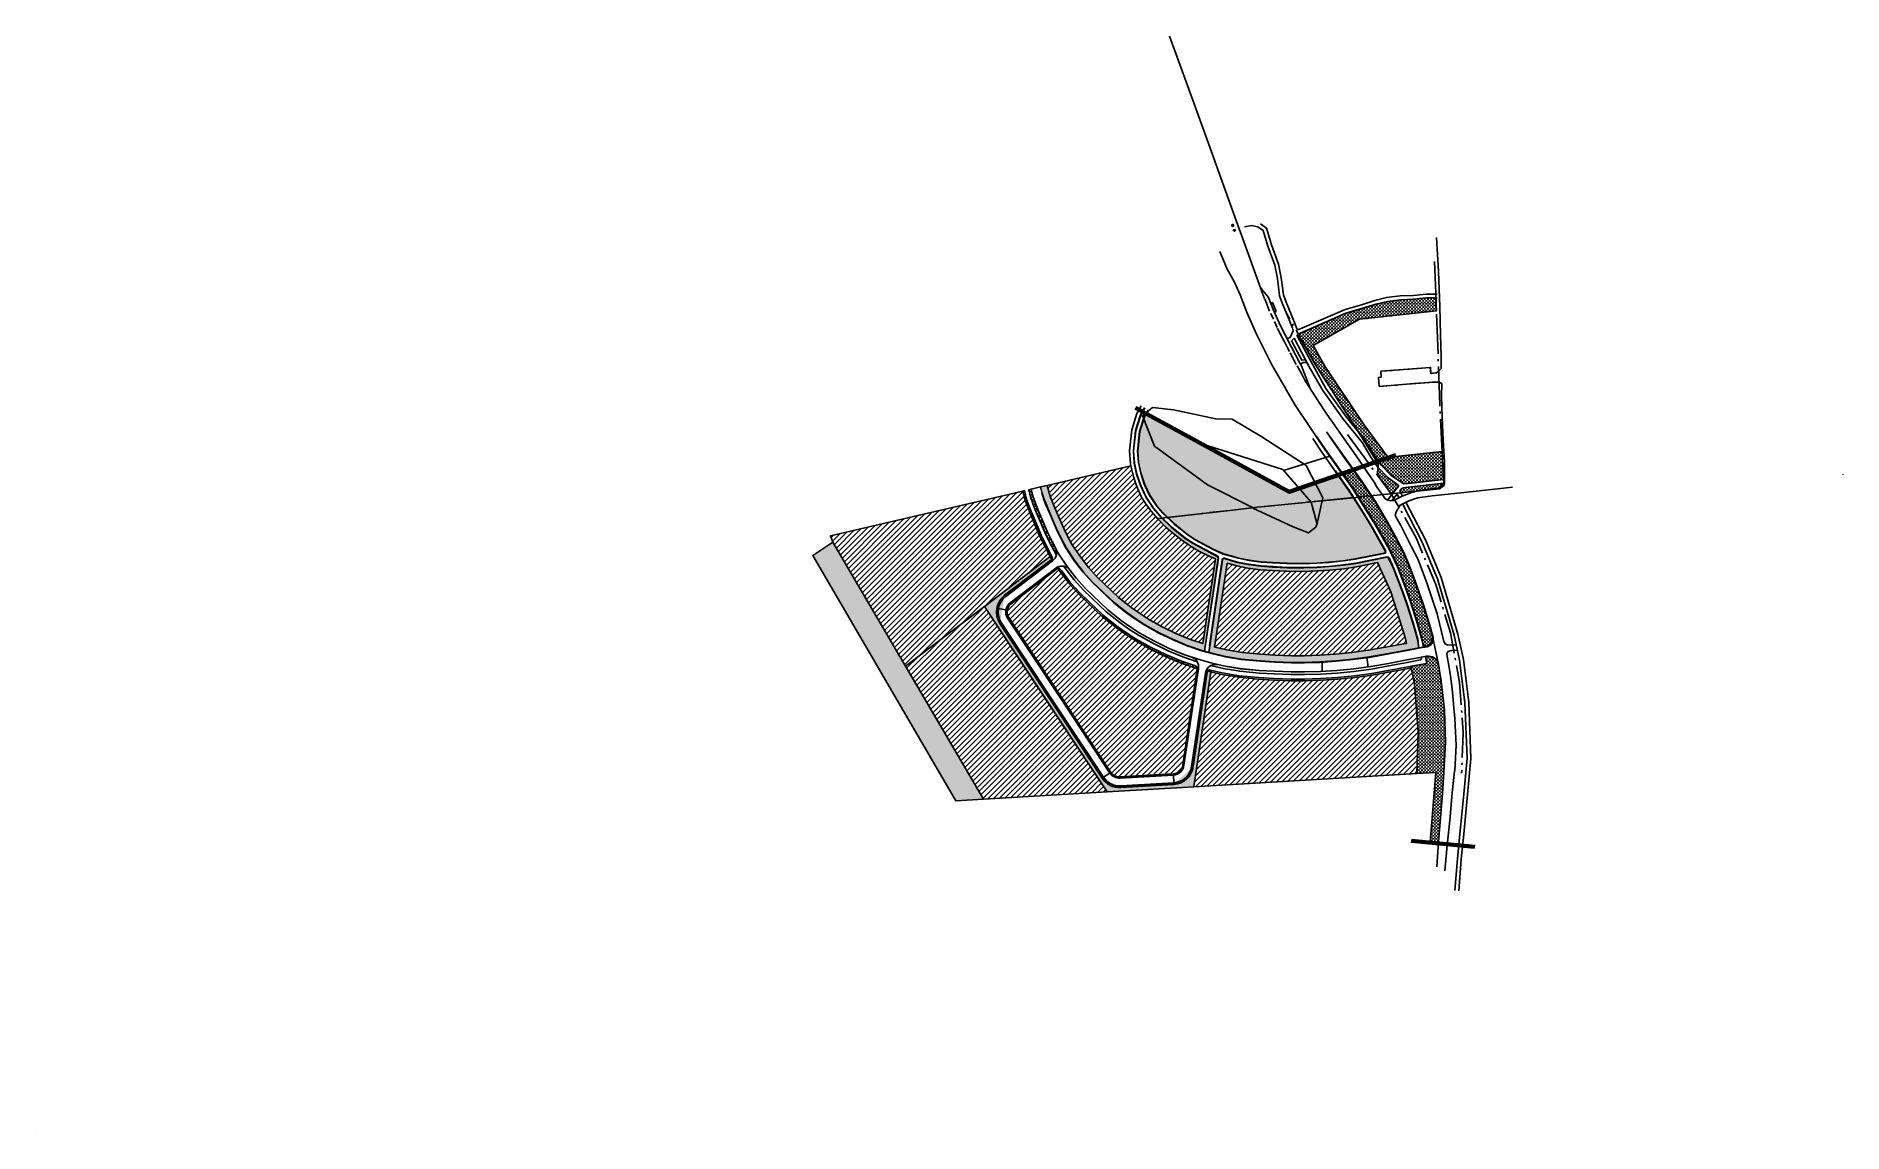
# Model space of a CAD drawing. Header units: metres. Extents: x 19262 to 120140, y 104295 to 6148811.
# Drawn here: x 118730 to 120140, y 6147955 to 6148811 of the extents above; entities outside this region: 1.
import ezdxf

# ---------------------------------------------------------------- set-up
doc = ezdxf.new("R2010")
doc.units = ezdxf.units.M
doc.header["$MEASUREMENT"] = 0
doc.linetypes.add('Illustrationslinje', pattern=[7, 5, -2])
doc.linetypes.add('Plangrans2000', pattern=[41, 31, -4.2, 1.6, -4.2])
for name, color, linetype in [('Höjd', 1, 'Continuous'), ('M-gata', 3, 'Continuous'), ('M-gcvag-yta', 1, 'Continuous'), ('M-help', 83, 'Continuous'), ('M-kvmark-hatch', 4, 'Continuous'), ('M-kvmark-yta', 4, 'Continuous'), ('M-park-hatch', 4, 'Continuous'), ('M-park-yta', 4, 'Continuous'), ('S 052 Vägar', 4, 'Continuous'), ('S062användningsgräns', 6, 'Plangrans2000'), ('Z_ny', 1, 'Continuous')]:
    doc.layers.add(name, color=color, linetype=linetype)
doc.styles.add('ISO', font='iso.shx')
pattern_1 = [(45.0449887, (100351.8847, 6043869.415), (-2.12297421, 2.1196429), [])]
pattern_2 = [(0.0449887, (100351.8847, 6043869.415), (1.249011557, 1.25097455), [1.24999344, -1.24999344])]

# ---------------------------------------------------------------- blocks, each defined once
blk = doc.blocks.new('Z_Ny')
at = {"layer": 'Z_ny'}
for p, q in [((-0.3, 0), (0.3, 0)), ((0, 0.3), (0, -0.3))]:
    blk.add_line(p, q, dxfattribs=at)
at = {"layer": 'Höjd', "style": 'ISO'}
blk.add_attdef('Z_NY', (0.7, 0.4), '', height=1, dxfattribs=at)

msp = doc.modelspace()

# ---------------------------------------------------------------- hatches: boundary and pattern name
at = {"layer": 'M-kvmark-hatch', "extrusion": (1.41091e-08, -2.66725e-08, 1)}
h = msp.add_hatch(dxfattribs=at)
h.set_pattern_fill('NT240', color=256, scale=1.99999, angle=45.045, style=0)
h.set_pattern_definition(pattern_1)
h.paths.add_polyline_path([(119650.4, 6148402.8), (119640.6, 6148336.6), (119630.3, 6148340.1), (119619.6, 6148344.5), (119608.9, 6148349.7), (119598.1, 6148355.8), (119591.1, 6148360.3), (119584.5, 6148365), (119574.8, 6148372.6), (119558.2, 6148388.4), (119551.5, 6148395.8), (119545, 6148404.3), (119538.7, 6148413.8), (119534.3, 6148421.9), (119531, 6148428.8), (119526.7, 6148439), (119523.6, 6148446.2), (119521.8, 6148451), (119520.3, 6148455.2), (119519.2, 6148460.1), (119584.3, 6148475.3), (119586.5, 6148467.1), (119588.2, 6148461.3), (119589.5, 6148458), (119592.6, 6148451.5), (119596.3, 6148445.3), (119600.5, 6148439.6), (119605.2, 6148434.2), (119612, 6148427.3), (119616.6, 6148423.2), (119625.3, 6148416.5), (119631.6, 6148412.4), (119638.1, 6148408.6), (119645.5, 6148404.9)])
h = msp.add_hatch(dxfattribs=at)
h.set_pattern_fill('NT240', color=256, scale=1.99999, angle=45.045, style=0)
h.set_pattern_definition(pattern_1)
edge = h.paths.add_edge_path()
edge.add_line((119505.7, 6148438.5), (119508.7, 6148431.3))
edge.add_line((119508.7, 6148431.3), (119513.2, 6148420.8))
edge.add_line((119513.2, 6148420.8), (119516.9, 6148413.2))
edge.add_line((119516.9, 6148413.2), (119521.4, 6148404.7))
edge.add_line((119521.4, 6148404.7), (119470.1, 6148365.7))
edge.add_line((119470.1, 6148365.7), (119449, 6148349.7))
edge.add_line((119449, 6148349.7), (119429.7, 6148335.1))
edge.add_line((119429.7, 6148335.1), (119408.5, 6148319))
edge.add_line((119408.5, 6148319), (119351.8, 6148415.9))
edge.add_line((119351.8, 6148415.9), (119349.8, 6148420.6))
edge.add_line((119349.8, 6148420.6), (119403.6, 6148433.1))
edge.add_line((119403.6, 6148433.1), (119500.2, 6148455.7))
edge.add_line((119500.2, 6148455.7), (119501.3, 6148450.8))
edge.add_line((119501.3, 6148450.8), (119501.5, 6148449.9))
edge.add_line((119501.5, 6148449.9), (119503.8, 6148443.5))
edge.add_line((119503.8, 6148443.5), (119505.5, 6148439.1))
edge.add_line((119505.5, 6148439.1), (119505.7, 6148438.5))
h = msp.add_hatch(dxfattribs=at)
h.set_pattern_fill('NT240', color=256, scale=1.99999, angle=45.045, style=0)
h.set_pattern_definition(pattern_1)
edge = h.paths.add_edge_path()
edge.add_line((119625, 6148241.8), (119636.2, 6148317.2))
edge.add_line((119636.2, 6148317.2), (119636, 6148317.2))
edge.add_line((119636, 6148317.2), (119623.8, 6148321.4))
edge.add_line((119623.8, 6148321.4), (119612, 6148326.3))
edge.add_line((119612, 6148326.3), (119600.1, 6148332))
edge.add_line((119600.1, 6148332), (119588.3, 6148338.7))
edge.add_line((119588.3, 6148338.7), (119580.5, 6148343.7))
edge.add_line((119580.5, 6148343.7), (119573.1, 6148348.9))
edge.add_line((119573.1, 6148348.9), (119562.3, 6148357.5))
edge.add_line((119562.3, 6148357.5), (119544.5, 6148374.4))
edge.add_line((119544.5, 6148374.4), (119536.7, 6148383))
edge.add_line((119536.7, 6148383), (119529.4, 6148392.5))
edge.add_line((119529.4, 6148392.5), (119527.4, 6148395.5))
edge.add_line((119527.4, 6148395.5), (119490.9, 6148367.7))
edge.add_arc((119495.7, 6148361.4), 8, 127.2264, 213.4551)
edge.add_line((119489.1, 6148357), (119529.4, 6148295.9))
edge.add_line((119529.4, 6148295.9), (119568.9, 6148236.1))
edge.add_arc((119575.6, 6148240.5), 8, 213.4551, 273.3814)
edge.add_line((119576, 6148232.6), (119617.5, 6148235))
edge.add_arc((119617, 6148243), 8, 273.3814, 351.526)
h = msp.add_hatch(dxfattribs=at)
h.set_pattern_fill('NT240', color=256, scale=1.99999, angle=45.045, style=0)
h.set_pattern_definition(pattern_1)
edge = h.paths.add_edge_path()
edge.add_line((119659.6, 6148399.5), (119661.7, 6148398.8))
edge.add_line((119661.7, 6148398.8), (119667.1, 6148397.4))
edge.add_line((119667.1, 6148397.4), (119675.7, 6148395.5))
edge.add_line((119675.7, 6148395.5), (119685.6, 6148394.2))
edge.add_line((119685.6, 6148394.2), (119695, 6148393.7))
edge.add_line((119695, 6148393.7), (119706.3, 6148393.1))
edge.add_line((119706.3, 6148393.1), (119719.5, 6148393))
edge.add_line((119719.5, 6148393), (119729.9, 6148393.3))
edge.add_line((119729.9, 6148393.3), (119739.4, 6148393.9))
edge.add_line((119739.4, 6148393.9), (119750.9, 6148395.1))
edge.add_line((119750.9, 6148395.1), (119760.5, 6148396.5))
edge.add_line((119760.5, 6148396.5), (119777, 6148399.8))
edge.add_line((119777, 6148399.8), (119787.3, 6148376.9))
edge.add_line((119787.3, 6148376.9), (119798.6, 6148341.5))
edge.add_line((119798.6, 6148341.5), (119799.6, 6148336.8))
edge.add_line((119799.6, 6148336.8), (119797.5, 6148336.4))
edge.add_line((119797.5, 6148336.4), (119783.3, 6148333.8))
edge.add_line((119783.3, 6148333.8), (119769.8, 6148331.4))
edge.add_line((119769.8, 6148331.4), (119756.9, 6148329.6))
edge.add_line((119756.9, 6148329.6), (119744.2, 6148328.3))
edge.add_line((119744.2, 6148328.3), (119731.8, 6148327.5))
edge.add_line((119731.8, 6148327.5), (119719.8, 6148327.2))
edge.add_line((119719.8, 6148327.2), (119710, 6148327.2))
edge.add_line((119710, 6148327.2), (119697, 6148327.7))
edge.add_line((119697, 6148327.7), (119685.7, 6148328.3))
edge.add_line((119685.7, 6148328.3), (119671.4, 6148329.7))
edge.add_line((119671.4, 6148329.7), (119659.3, 6148331.7))
edge.add_line((119659.3, 6148331.7), (119650, 6148333.9))
edge.add_line((119650, 6148333.9), (119649.8, 6148333.9))
edge.add_line((119649.8, 6148333.9), (119659.6, 6148399.5))
h = msp.add_hatch(dxfattribs=at)
h.set_pattern_fill('NT240', color=256, scale=1.99999, angle=45.045, style=0)
h.set_pattern_definition(pattern_1)
h.paths.add_polyline_path([(119520.2, 6148289.8), (119470.1, 6148365.7), (119449, 6148349.7), (119429.7, 6148335.1), (119408.5, 6148319), (119469.3, 6148215.2), (119565.8, 6148220.9)])
h = msp.add_hatch(dxfattribs=at)
h.set_pattern_fill('NT240', color=256, scale=1.99999, angle=45.045, style=0)
h.set_pattern_definition(pattern_1)
h.paths.add_polyline_path([(119633.6, 6148224.9), (119646.9, 6148314.6), (119655.5, 6148312.6), (119668.9, 6148310.4), (119684.2, 6148308.9), (119696.2, 6148308.2), (119709.6, 6148307.7), (119720.1, 6148307.7), (119732.7, 6148308.1), (119745.8, 6148308.9), (119759.2, 6148310.2), (119772.8, 6148312.1), (119786.8, 6148314.6), (119801.1, 6148317.2), (119803.3, 6148317.7), (119805.9, 6148304.9), (119808.8, 6148267.8), (119807.7, 6148235.2)])
at = {"layer": 'M-park-hatch', "extrusion": (1.41091e-08, -2.66725e-08, 1)}
h = msp.add_hatch(dxfattribs=at)
h.set_pattern_fill('DASH', color=256, scale=9.999948, angle=0.045, style=0)
h.set_pattern_definition(pattern_2)
h.paths.add_polyline_path([(119785.4, 6148481.9), (119776.6, 6148478.7), (119765.8, 6148496), (119754.1, 6148514.3), (119728.6, 6148554.2), (119715.1, 6148578.2), (119752.4, 6148594.5), (119775.6, 6148601.5), (119784.7, 6148603.7), (119795, 6148605), (119805.2, 6148605.4), (119815.1, 6148606.4), (119822.5, 6148606.4), (119822.6, 6148606.4), (119823, 6148596.3), (119762.9, 6148589.7), (119726.7, 6148569.2), (119735.8, 6148553.1), (119765.8, 6148508.4)])
h = msp.add_hatch(dxfattribs=at)
h.set_pattern_fill('DASH', color=256, scale=9.999948, angle=0.045, style=0)
h.set_pattern_definition(pattern_2)
h.paths.add_polyline_path([(119746.2, 6148468.2), (119708.1, 6148455), (119634.8, 6148495.2), (119596.5, 6148516), (119595.1, 6148513.7), (119591.5, 6148502.1), (119589.9, 6148486.9), (119590.5, 6148477.9), (119592.3, 6148469.8), (119595.1, 6148461.2), (119599.3, 6148452.5), (119604.8, 6148444.2), (119609.7, 6148438.6), (119613.2, 6148435.1), (119661.6, 6148440.6), (119683, 6148443), (119758.2, 6148450.5), (119755, 6148455.7)])
h = msp.add_hatch(dxfattribs=at)
h.set_pattern_fill('DASH', color=256, scale=9.999948, angle=0.045, style=0)
h.set_pattern_definition(pattern_2)
edge = h.paths.add_edge_path()
edge.add_line((119787.7, 6148453.6), (119776.9, 6148468.4))
edge.add_line((119776.9, 6148468.4), (119777.2, 6148474.4))
edge.add_line((119777.2, 6148474.4), (119785.2, 6148465.9))
edge.add_line((119785.2, 6148465.9), (119792.6, 6148460.8))
edge.add_arc((119791.8, 6148459.6), 1.5, -44.9953, 55.4905, ccw=False)
edge.add_line((119792.8, 6148458.5), (119791.9, 6148457.6))
edge.add_line((119791.9, 6148457.6), (119788.9, 6148453.7))
edge.add_line((119788.9, 6148453.7), (119787.7, 6148453.6))
h = msp.add_hatch(dxfattribs=at)
h.set_pattern_fill('DASH', color=256, scale=9.999948, angle=0.045, style=0)
h.set_pattern_definition(pattern_2)
h.paths.add_polyline_path([(119827.5, 6148486.5), (119786.3, 6148482), (119785.4, 6148481.9), (119777.6, 6148479), (119779.7, 6148476.1), (119787.3, 6148468.1), (119797.3, 6148461.2), (119828.6, 6148464.8)])
h = msp.add_hatch(dxfattribs=at)
h.set_pattern_fill('DASH', color=256, scale=9.999948, angle=0.045, style=0)
h.set_pattern_definition(pattern_2)
edge = h.paths.add_edge_path()
edge.add_line((119591.1, 6148360.3), (119584.5, 6148365))
edge.add_line((119584.5, 6148365), (119574.8, 6148372.6))
edge.add_line((119574.8, 6148372.6), (119558.2, 6148388.4))
edge.add_line((119558.2, 6148388.4), (119551.5, 6148395.8))
edge.add_line((119551.5, 6148395.8), (119545, 6148404.3))
edge.add_line((119545, 6148404.3), (119538.7, 6148413.8))
edge.add_line((119538.7, 6148413.8), (119534.3, 6148421.9))
edge.add_line((119534.3, 6148421.9), (119531, 6148428.8))
edge.add_line((119531, 6148428.8), (119526.7, 6148439))
edge.add_line((119526.7, 6148439), (119523.6, 6148446.2))
edge.add_line((119523.6, 6148446.2), (119521.8, 6148451))
edge.add_line((119521.8, 6148451), (119520.3, 6148455.2))
edge.add_line((119520.3, 6148455.2), (119519.2, 6148460.1))
edge.add_line((119519.2, 6148460.1), (119514, 6148458.9))
edge.add_line((119514, 6148458.9), (119515.2, 6148453.7))
edge.add_line((119515.2, 6148453.7), (119516.8, 6148449.2))
edge.add_line((119516.8, 6148449.2), (119518.7, 6148444.3))
edge.add_line((119518.7, 6148444.3), (119518.8, 6148444.1))
edge.add_line((119518.8, 6148444.1), (119521.8, 6148436.9))
edge.add_line((119521.8, 6148436.9), (119526.2, 6148426.7))
edge.add_line((119526.2, 6148426.7), (119529.6, 6148419.6))
edge.add_line((119529.6, 6148419.6), (119534.1, 6148411.1))
edge.add_line((119534.1, 6148411.1), (119540.7, 6148401.2))
edge.add_line((119540.7, 6148401.2), (119547.4, 6148392.5))
edge.add_line((119547.4, 6148392.5), (119554.5, 6148384.7))
edge.add_line((119554.5, 6148384.7), (119571.4, 6148368.6))
edge.add_line((119571.4, 6148368.6), (119581.4, 6148360.7))
edge.add_line((119581.4, 6148360.7), (119588.2, 6148355.9))
edge.add_line((119588.2, 6148355.9), (119595.4, 6148351.3))
edge.add_line((119595.4, 6148351.3), (119606.4, 6148345))
edge.add_line((119606.4, 6148345), (119617.5, 6148339.7))
edge.add_line((119617.5, 6148339.7), (119628.5, 6148335.2))
edge.add_line((119628.5, 6148335.2), (119639.9, 6148331.3))
edge.add_line((119639.9, 6148331.3), (119641.8, 6148330.7))
edge.add_line((119641.8, 6148330.7), (119652.6, 6148403.4))
edge.add_arc((119651.3, 6148403.6), 1.25, 351.5792, 422.9777)
edge.add_line((119651.9, 6148404.7), (119646.6, 6148407.4))
edge.add_line((119646.6, 6148407.4), (119633, 6148414.7))
edge.add_line((119633, 6148414.7), (119626.9, 6148418.7))
edge.add_line((119626.9, 6148418.7), (119616.1, 6148427.3))
edge.add_line((119616.1, 6148427.3), (119608.7, 6148434.6))
edge.add_line((119608.7, 6148434.6), (119605.2, 6148434.2))
edge.add_line((119605.2, 6148434.2), (119612, 6148427.3))
edge.add_line((119612, 6148427.3), (119616.6, 6148423.2))
edge.add_line((119616.6, 6148423.2), (119625.3, 6148416.5))
edge.add_line((119625.3, 6148416.5), (119631.6, 6148412.4))
edge.add_line((119631.6, 6148412.4), (119638.1, 6148408.6))
edge.add_line((119638.1, 6148408.6), (119645.5, 6148404.9))
edge.add_line((119645.5, 6148404.9), (119650.4, 6148402.8))
edge.add_line((119650.4, 6148402.8), (119640.6, 6148336.6))
edge.add_line((119640.6, 6148336.6), (119630.3, 6148340.1))
edge.add_line((119630.3, 6148340.1), (119619.6, 6148344.5))
edge.add_line((119619.6, 6148344.5), (119608.9, 6148349.7))
edge.add_line((119608.9, 6148349.7), (119598.1, 6148355.8))
edge.add_line((119598.1, 6148355.8), (119591.1, 6148360.3))
h = msp.add_hatch(dxfattribs=at)
h.set_pattern_fill('DASH', color=256, scale=9.999948, angle=0.045, style=0)
h.set_pattern_definition(pattern_2)
h.paths.add_polyline_path([(119758.1, 6148472.3), (119754.2, 6148470.9), (119749.6, 6148469.3), (119757.9, 6148457.6), (119762.1, 6148450.9), (119765.3, 6148451.3), (119772, 6148452), (119764.5, 6148463.2)])
h = msp.add_hatch(dxfattribs=at)
h.set_pattern_fill('DASH', color=256, scale=9.999948, angle=0.045, style=0)
h.set_pattern_definition(pattern_2)
h.paths.add_polyline_path([(119828.6, 6148461.8), (119826.3, 6148458.4), (119825.7, 6148457.5), (119795.1, 6148454.3), (119794.4, 6148455.9), (119796.7, 6148458.1)])
h = msp.add_hatch(dxfattribs=at)
h.set_pattern_fill('DASH', color=256, scale=9.999948, angle=0.045, style=0)
h.set_pattern_definition(pattern_2)
edge = h.paths.add_edge_path()
edge.add_line((119505.7, 6148438.5), (119508.7, 6148431.3))
edge.add_line((119508.7, 6148431.3), (119513.2, 6148420.8))
edge.add_line((119513.2, 6148420.8), (119516.9, 6148413.2))
edge.add_line((119516.9, 6148413.2), (119521.4, 6148404.7))
edge.add_line((119521.4, 6148404.7), (119522.7, 6148402.3))
edge.add_arc((119521.1, 6148403.6), 2, 319.6361, 392.5853)
edge.add_line((119522.8, 6148404.7), (119522.8, 6148404.7))
edge.add_line((119522.8, 6148404.7), (119518, 6148413.7))
edge.add_line((119518, 6148413.7), (119514.4, 6148421.3))
edge.add_line((119514.4, 6148421.3), (119509.9, 6148431.8))
edge.add_line((119509.9, 6148431.8), (119506.8, 6148439.1))
edge.add_line((119506.8, 6148439.1), (119506.6, 6148439.6))
edge.add_line((119506.6, 6148439.6), (119504.6, 6148444.8))
edge.add_line((119504.6, 6148444.8), (119502.7, 6148450.1))
edge.add_line((119502.7, 6148450.1), (119501.4, 6148456))
edge.add_line((119501.4, 6148456), (119500.2, 6148455.7))
edge.add_line((119500.2, 6148455.7), (119501.3, 6148450.8))
edge.add_line((119501.3, 6148450.8), (119501.5, 6148449.9))
edge.add_line((119501.5, 6148449.9), (119503.8, 6148443.5))
edge.add_line((119503.8, 6148443.5), (119505.5, 6148439.1))
edge.add_line((119505.5, 6148439.1), (119505.7, 6148438.5))
h = msp.add_hatch(dxfattribs=at)
h.set_pattern_fill('DASH', color=256, scale=9.999948, angle=0.045, style=0)
h.set_pattern_definition(pattern_2)
edge = h.paths.add_edge_path()
edge.add_line((119525.5, 6148411.3), (119522.9, 6148416.2))
edge.add_line((119522.9, 6148416.2), (119519.4, 6148423.6))
edge.add_line((119519.4, 6148423.6), (119514.9, 6148434))
edge.add_line((119514.9, 6148434), (119511.8, 6148441.2))
edge.add_line((119511.8, 6148441.2), (119511.7, 6148441.6))
edge.add_line((119511.7, 6148441.6), (119509.8, 6148446.7))
edge.add_line((119509.8, 6148446.7), (119508, 6148451.7))
edge.add_line((119508, 6148451.7), (119506.7, 6148457.2))
edge.add_line((119506.7, 6148457.2), (119504.8, 6148456.7))
edge.add_line((119504.8, 6148456.7), (119506.1, 6148451.1))
edge.add_line((119506.1, 6148451.1), (119507.9, 6148446))
edge.add_line((119507.9, 6148446), (119509.8, 6148440.9))
edge.add_line((119509.8, 6148440.9), (119510, 6148440.5))
edge.add_line((119510, 6148440.5), (119513.1, 6148433.2))
edge.add_line((119513.1, 6148433.2), (119517.6, 6148422.7))
edge.add_line((119517.6, 6148422.7), (119521.1, 6148415.3))
edge.add_line((119521.1, 6148415.3), (119526, 6148406.2))
edge.add_line((119526, 6148406.2), (119526.3, 6148405.7))
edge.add_arc((119518.5, 6148407.5), 8, 347.1305, 387.9713)
edge.add_line((119525.5, 6148411.3), (119525.5, 6148411.3))
h = msp.add_hatch(dxfattribs=at)
h.set_pattern_fill('DASH', color=256, scale=9.999948, angle=0.045, style=0)
h.set_pattern_definition(pattern_2)
edge = h.paths.add_edge_path()
edge.add_line((119765.7, 6148438.6), (119758.2, 6148450.5))
edge.add_line((119758.2, 6148450.5), (119683, 6148443))
edge.add_line((119683, 6148443), (119661.6, 6148440.6))
edge.add_line((119661.6, 6148440.6), (119613.2, 6148435.1))
edge.add_line((119613.2, 6148435.1), (119618.5, 6148430))
edge.add_line((119618.5, 6148430), (119629, 6148421.6))
edge.add_line((119629, 6148421.6), (119634.8, 6148417.7))
edge.add_line((119634.8, 6148417.7), (119648.3, 6148410.5))
edge.add_line((119648.3, 6148410.5), (119656.7, 6148406.8))
edge.add_line((119656.7, 6148406.8), (119663.5, 6148404.8))
edge.add_line((119663.5, 6148404.8), (119668.6, 6148403.4))
edge.add_line((119668.6, 6148403.4), (119676.7, 6148401.7))
edge.add_line((119676.7, 6148401.7), (119686.2, 6148400.4))
edge.add_line((119686.2, 6148400.4), (119695.4, 6148399.9))
edge.add_line((119695.4, 6148399.9), (119706.5, 6148399.3))
edge.add_line((119706.5, 6148399.3), (119719.4, 6148399.2))
edge.add_line((119719.4, 6148399.2), (119729.6, 6148399.5))
edge.add_line((119729.6, 6148399.5), (119738.8, 6148400.2))
edge.add_line((119738.8, 6148400.2), (119750.1, 6148401.3))
edge.add_line((119750.1, 6148401.3), (119759.5, 6148402.7))
edge.add_line((119759.5, 6148402.7), (119782.2, 6148407.2))
edge.add_arc((119782, 6148408.4), 1.25, 281.29, 389.4461)
edge.add_line((119783, 6148409.1), (119772.7, 6148427.4))
edge.add_line((119772.7, 6148427.4), (119765.7, 6148438.6))
h = msp.add_hatch(dxfattribs=at)
h.set_pattern_fill('DASH', color=256, scale=9.999948, angle=0.045, style=0)
h.set_pattern_definition(pattern_2)
edge = h.paths.add_edge_path()
edge.add_line((119775.1, 6148447.3), (119772, 6148452))
edge.add_line((119772, 6148452), (119765.3, 6148451.3))
edge.add_line((119765.3, 6148451.3), (119762.1, 6148450.9))
edge.add_line((119762.1, 6148450.9), (119768.7, 6148440.5))
edge.add_line((119768.7, 6148440.5), (119775.7, 6148429.2))
edge.add_line((119775.7, 6148429.2), (119786.3, 6148410.5))
edge.add_line((119786.3, 6148410.5), (119792.8, 6148396.6))
edge.add_line((119792.8, 6148396.6), (119799.8, 6148378.1))
edge.add_line((119799.8, 6148378.1), (119802.9, 6148369.2))
edge.add_line((119802.9, 6148369.2), (119807.9, 6148353.8))
edge.add_line((119807.9, 6148353.8), (119811.5, 6148340.9))
edge.add_line((119811.5, 6148340.9), (119812.9, 6148333.9))
edge.add_line((119812.9, 6148333.9), (119813.3, 6148334))
edge.add_arc((119811.8, 6148341.9), 8, 280.5624, 374.0213)
edge.add_line((119819.6, 6148343.8), (119819.4, 6148344.3))
edge.add_line((119819.4, 6148344.3), (119818.7, 6148347.3))
edge.add_line((119818.7, 6148347.3), (119816.9, 6148353.1))
edge.add_line((119816.9, 6148353.1), (119815.1, 6148359.3))
edge.add_line((119815.1, 6148359.3), (119812.1, 6148368.3))
edge.add_line((119812.1, 6148368.3), (119806.5, 6148384.6))
edge.add_line((119806.5, 6148384.6), (119802.1, 6148396.5))
edge.add_line((119802.1, 6148396.5), (119797.5, 6148406.9))
edge.add_line((119797.5, 6148406.9), (119791.7, 6148418.5))
edge.add_line((119791.7, 6148418.5), (119784.3, 6148431.9))
edge.add_line((119784.3, 6148431.9), (119775.1, 6148447.3))
h = msp.add_hatch(dxfattribs=at)
h.set_pattern_fill('DASH', color=256, scale=9.999948, angle=0.045, style=0)
h.set_pattern_definition(pattern_2)
h.paths.add_polyline_path([(119351.8, 6148415.9), (119336, 6148405.5), (119447.7, 6148214), (119469.3, 6148215.2)])
h = msp.add_hatch(dxfattribs=at)
h.set_pattern_fill('DASH', color=256, scale=9.999948, angle=0.045, style=0)
h.set_pattern_definition(pattern_2)
edge = h.paths.add_edge_path()
edge.add_line((119646.9, 6148314.6), (119644.4, 6148315.1))
edge.add_arc((119646.1, 6148314), 2, 145.5567, 171.526)
edge.add_line((119644.1, 6148314.3), (119633.1, 6148240.6))
edge.add_arc((119617, 6148243), 16.2, 273.3814, 351.526, ccw=False)
edge.add_line((119618, 6148226.8), (119576.5, 6148224.3))
edge.add_arc((119575.6, 6148240.5), 16.2, 213.4551, 273.3814, ccw=False)
edge.add_line((119562, 6148231.6), (119522.5, 6148291.4))
edge.add_line((119522.5, 6148291.4), (119482.2, 6148352.4))
edge.add_arc((119495.7, 6148361.4), 16.2, 127.2264, 213.4551, ccw=False)
edge.add_line((119485.9, 6148374.3), (119522.7, 6148402.3))
edge.add_line((119522.7, 6148402.3), (119521.4, 6148404.7))
edge.add_line((119521.4, 6148404.7), (119470.1, 6148365.7))
edge.add_line((119470.1, 6148365.7), (119565.8, 6148220.9))
edge.add_line((119565.8, 6148220.9), (119633.6, 6148224.9))
edge.add_line((119633.6, 6148224.9), (119646.9, 6148314.6))
h = msp.add_hatch(dxfattribs=at)
h.set_pattern_fill('DASH', color=256, scale=9.999948, angle=0.045, style=0)
h.set_pattern_definition(pattern_2)
edge = h.paths.add_edge_path()
edge.add_line((119809.4, 6148333.3), (119798.5, 6148331.2))
edge.add_line((119798.5, 6148331.2), (119784.2, 6148328.6))
edge.add_line((119784.2, 6148328.6), (119770.6, 6148326.2))
edge.add_line((119770.6, 6148326.2), (119757.5, 6148324.4))
edge.add_line((119757.5, 6148324.4), (119744.7, 6148323.1))
edge.add_line((119744.7, 6148323.1), (119732, 6148322.3))
edge.add_line((119732, 6148322.3), (119719.9, 6148322))
edge.add_line((119719.9, 6148322), (119709.9, 6148322))
edge.add_line((119709.9, 6148322), (119696.8, 6148322.5))
edge.add_line((119696.8, 6148322.5), (119685.3, 6148323.1))
edge.add_line((119685.3, 6148323.1), (119670.7, 6148324.5))
edge.add_line((119670.7, 6148324.5), (119658.3, 6148326.6))
edge.add_line((119658.3, 6148326.6), (119648.7, 6148328.8))
edge.add_line((119648.7, 6148328.8), (119645.2, 6148329.8))
edge.add_line((119645.2, 6148329.8), (119655.9, 6148402.1))
edge.add_arc((119657.1, 6148401.9), 1.25, 71.7718, 171.5792, ccw=False)
edge.add_line((119657.5, 6148403.1), (119662.5, 6148401.5))
edge.add_line((119662.5, 6148401.5), (119667.8, 6148400))
edge.add_line((119667.8, 6148400), (119676.1, 6148398.3))
edge.add_line((119676.1, 6148398.3), (119685.8, 6148397))
edge.add_line((119685.8, 6148397), (119695.2, 6148396.4))
edge.add_line((119695.2, 6148396.4), (119706.4, 6148395.8))
edge.add_line((119706.4, 6148395.8), (119719.5, 6148395.7))
edge.add_line((119719.5, 6148395.7), (119729.8, 6148396.1))
edge.add_line((119729.8, 6148396.1), (119739.1, 6148396.7))
edge.add_line((119739.1, 6148396.7), (119750.5, 6148397.9))
edge.add_line((119750.5, 6148397.9), (119760, 6148399.2))
edge.add_line((119760, 6148399.2), (119784.4, 6148404.1))
edge.add_arc((119784.6, 6148402.9), 1.25, 25.3119, 101.29, ccw=False)
edge.add_line((119785.7, 6148403.4), (119789.6, 6148395.2))
edge.add_line((119789.6, 6148395.2), (119796.5, 6148376.9))
edge.add_line((119796.5, 6148376.9), (119799.6, 6148368.1))
edge.add_line((119799.6, 6148368.1), (119804.5, 6148352.8))
edge.add_line((119804.5, 6148352.8), (119808.1, 6148340.1))
edge.add_line((119808.1, 6148340.1), (119809.4, 6148333.3))
edge = h.paths.add_edge_path(flags=16)
edge.add_line((119659.6, 6148399.5), (119661.7, 6148398.8))
edge.add_line((119661.7, 6148398.8), (119667.1, 6148397.4))
edge.add_line((119667.1, 6148397.4), (119675.7, 6148395.5))
edge.add_line((119675.7, 6148395.5), (119685.6, 6148394.2))
edge.add_line((119685.6, 6148394.2), (119695, 6148393.7))
edge.add_line((119695, 6148393.7), (119706.3, 6148393.1))
edge.add_line((119706.3, 6148393.1), (119719.5, 6148393))
edge.add_line((119719.5, 6148393), (119729.9, 6148393.3))
edge.add_line((119729.9, 6148393.3), (119739.4, 6148393.9))
edge.add_line((119739.4, 6148393.9), (119750.9, 6148395.1))
edge.add_line((119750.9, 6148395.1), (119760.5, 6148396.5))
edge.add_line((119760.5, 6148396.5), (119777, 6148399.8))
edge.add_line((119777, 6148399.8), (119787.3, 6148376.9))
edge.add_line((119787.3, 6148376.9), (119798.6, 6148341.5))
edge.add_line((119798.6, 6148341.5), (119799.6, 6148336.8))
edge.add_line((119799.6, 6148336.8), (119797.5, 6148336.4))
edge.add_line((119797.5, 6148336.4), (119783.3, 6148333.8))
edge.add_line((119783.3, 6148333.8), (119769.8, 6148331.4))
edge.add_line((119769.8, 6148331.4), (119756.9, 6148329.6))
edge.add_line((119756.9, 6148329.6), (119744.2, 6148328.3))
edge.add_line((119744.2, 6148328.3), (119731.8, 6148327.5))
edge.add_line((119731.8, 6148327.5), (119719.8, 6148327.2))
edge.add_line((119719.8, 6148327.2), (119710, 6148327.2))
edge.add_line((119710, 6148327.2), (119697, 6148327.7))
edge.add_line((119697, 6148327.7), (119685.7, 6148328.3))
edge.add_line((119685.7, 6148328.3), (119671.4, 6148329.7))
edge.add_line((119671.4, 6148329.7), (119659.3, 6148331.7))
edge.add_line((119659.3, 6148331.7), (119650, 6148333.9))
edge.add_line((119650, 6148333.9), (119649.8, 6148333.9))
edge.add_line((119649.8, 6148333.9), (119659.6, 6148399.5))
h = msp.add_hatch(dxfattribs=at)
h.set_pattern_fill('DASH', color=256, scale=9.999948, angle=0.045, style=0)
h.set_pattern_definition(pattern_2)
edge = h.paths.add_edge_path()
edge.add_line((119545.2, 6148375.6), (119537.4, 6148384.1))
edge.add_line((119537.4, 6148384.1), (119530.2, 6148393.6))
edge.add_line((119530.2, 6148393.6), (119529.1, 6148395.1))
edge.add_arc((119528.1, 6148394.4), 1.25, 33.7674, 119.6836)
edge.add_line((119527.5, 6148395.5), (119527.4, 6148395.5))
edge.add_line((119527.4, 6148395.5), (119529.4, 6148392.5))
edge.add_line((119529.4, 6148392.5), (119536.7, 6148383))
edge.add_line((119536.7, 6148383), (119544.5, 6148374.4))
edge.add_line((119544.5, 6148374.4), (119562.3, 6148357.5))
edge.add_line((119562.3, 6148357.5), (119573.1, 6148348.9))
edge.add_line((119573.1, 6148348.9), (119580.5, 6148343.7))
edge.add_line((119580.5, 6148343.7), (119588.3, 6148338.7))
edge.add_line((119588.3, 6148338.7), (119600.1, 6148332))
edge.add_line((119600.1, 6148332), (119612, 6148326.3))
edge.add_line((119612, 6148326.3), (119623.8, 6148321.4))
edge.add_line((119623.8, 6148321.4), (119636, 6148317.2))
edge.add_line((119636, 6148317.2), (119636.2, 6148317.2))
edge.add_arc((119634.2, 6148317.4), 2.01, 354.8912, 431.1075)
edge.add_line((119634.8, 6148319.3), (119623.9, 6148323))
edge.add_line((119623.9, 6148323), (119612.2, 6148327.8))
edge.add_line((119612.2, 6148327.8), (119600.4, 6148333.5))
edge.add_line((119600.4, 6148333.5), (119588.7, 6148340.2))
edge.add_line((119588.7, 6148340.2), (119581, 6148345.1))
edge.add_line((119581, 6148345.1), (119573.6, 6148350.3))
edge.add_line((119573.6, 6148350.3), (119562.8, 6148358.8))
edge.add_line((119562.8, 6148358.8), (119545.2, 6148375.6))
at = {"layer": 'M-park-yta', "extrusion": (1.41091e-08, -2.66725e-08, 1)}
h = msp.add_hatch(dxfattribs=at)
h.set_pattern_fill('DASH', color=256, scale=9.999948, angle=0.045, style=0)
h.set_pattern_definition(pattern_2)
edge = h.paths.add_edge_path()
edge.add_line((119827.2, 6148302.9), (119826.5, 6148309.3))
edge.add_line((119826.5, 6148309.3), (119825.7, 6148313.6))
edge.add_line((119825.7, 6148313.6), (119824.8, 6148319.2))
edge.add_line((119824.8, 6148319.2), (119824.7, 6148319.6))
edge.add_line((119824.7, 6148319.6), (119824.5, 6148320.3))
edge.add_line((119824.5, 6148320.3), (119824.5, 6148320.7))
edge.add_arc((119816.7, 6148318.9), 8, 13.2628, 100.5624)
edge.add_line((119815.2, 6148326.7), (119814.5, 6148326.6))
edge.add_line((119814.5, 6148326.6), (119815.6, 6148321.2))
edge.add_line((119815.6, 6148321.2), (119812.5, 6148320.6))
edge.add_line((119812.5, 6148320.6), (119803.1, 6148318.9))
edge.add_line((119803.1, 6148318.9), (119803.3, 6148317.7))
edge.add_line((119803.3, 6148317.7), (119805.9, 6148304.9))
edge.add_line((119805.9, 6148304.9), (119808.8, 6148267.8))
edge.add_line((119808.8, 6148267.8), (119807.7, 6148235.2))
edge.add_line((119807.7, 6148235.2), (119822.6, 6148236.1))
edge.add_line((119822.6, 6148236.1), (119818.1, 6148181.3))
edge.add_line((119818.1, 6148181.3), (119824.6, 6148180.7))
edge.add_line((119824.6, 6148180.7), (119824.7, 6148181.9))
edge.add_line((119824.7, 6148181.9), (119827.8, 6148219.5))
edge.add_line((119827.8, 6148219.5), (119828.9, 6148236.3))
edge.add_line((119828.9, 6148236.3), (119830.1, 6148259.4))
edge.add_line((119830.1, 6148259.4), (119829.2, 6148285))
edge.add_line((119829.2, 6148285), (119827.2, 6148302.9))

# ---------------------------------------------------------------- linework, layer by layer
at = {"layer": 'M-gata', "extrusion": (1.41091e-08, -2.66725e-08, 1), "flags": 128}
msp.add_lwpolyline([(119768.6, 6148470.9), (119765.9, 6148475), (119758.1, 6148472.3), (119764.5, 6148463.2), (119772, 6148452), (119780.8, 6148452.9), (119780.2, 6148453.7), (119776.8, 6148458.4), (119776.2, 6148459.5), (119774.8, 6148461.7)], close=True, dxfattribs=at)
for points in [[(119776.9, 6148468.4), (119777.2, 6148474.4), (119774.7, 6148478), (119770.7, 6148476.7), (119770.6, 6148476.6), (119765.9, 6148475), (119768.6, 6148470.9), (119774.8, 6148461.7), (119775.5, 6148460.6), (119776.8, 6148458.4), (119780.2, 6148453.7), (119780.8, 6148452.9), (119787.7, 6148453.6), (119776.9, 6148468.2)], [(120140.3, 6148468.7), (120140.3, 6148468.4)], [(119819.6, 6148343.8), (119824.5, 6148320.4)]]:
    msp.add_lwpolyline(points, dxfattribs=at)
for points in [[(119819.6, 6148343.8), (119819.6, 6148343.8, -0.432008), (119813.3, 6148334), (119810.1, 6148333.4), (119798.5, 6148331.3), (119784.2, 6148328.6), (119770.6, 6148326.2), (119757.5, 6148324.4), (119744.7, 6148323.1), (119732, 6148322.3), (119719.9, 6148322), (119709.9, 6148322), (119696.8, 6148322.5), (119685.3, 6148323.1), (119670.7, 6148324.5), (119658.3, 6148326.6), (119648.7, 6148328.8), (119639.9, 6148331.3), (119628.5, 6148335.2), (119617.5, 6148339.7), (119606.4, 6148345.1), (119595.4, 6148351.3), (119588.2, 6148355.9), (119581.4, 6148360.8), (119571.4, 6148368.6), (119554.5, 6148384.7), (119547.4, 6148392.5), (119540.7, 6148401.2), (119534.1, 6148411.1), (119529.6, 6148419.6), (119526.2, 6148426.7), (119521.8, 6148437), (119518.8, 6148444.1), (119518.7, 6148444.3), (119516.8, 6148449.2), (119515.2, 6148453.8), (119514, 6148458.9), (119506.7, 6148457.2), (119508, 6148451.7), (119509.8, 6148446.7), (119511.7, 6148441.6), (119511.8, 6148441.2), (119514.9, 6148434), (119519.4, 6148423.6), (119522.9, 6148416.2), (119527.7, 6148407.2), (119534.6, 6148396.8), (119541.7, 6148387.7), (119549.1, 6148379.5), (119566.4, 6148363), (119576.9, 6148354.7), (119584, 6148349.7), (119591.5, 6148344.9), (119602.9, 6148338.4), (119614.4, 6148332.9), (119625.8, 6148328.2), (119637.7, 6148324.1), (119646.8, 6148321.5), (119656.8, 6148319.3), (119669.7, 6148317.1), (119684.7, 6148315.6), (119696.5, 6148315), (119709.7, 6148314.5), (119720, 6148314.5), (119732.4, 6148314.8), (119745.3, 6148315.6), (119758.4, 6148316.9), (119771.8, 6148318.8), (119785.6, 6148321.2), (119799.9, 6148323.9), (119811.5, 6148326.1), (119815.2, 6148326.7, -0.413068), (119824.5, 6148320.4), (119819.6, 6148343.8)], [(119642.7, 6148313.6), (119642.7, 6148313.6, -0.437088), (119652.4, 6148320.2), (119646.8, 6148321.5), (119637.7, 6148324.1), (119631.9, 6148326.1, -0.362284), (119637.2, 6148317.3), (119637.2, 6148316.9), (119625.9, 6148241.7, -0.354829), (119617.6, 6148234), (119576.1, 6148231.6, -0.267605), (119568.1, 6148235.6), (119528.6, 6148295.4), (119488.2, 6148356.4, -0.395063), (119490.3, 6148368.5), (119525.8, 6148395.5, -0.359435), (119536, 6148395.1), (119534.6, 6148396.8), (119527.7, 6148407.2), (119525.5, 6148411.3, -0.367655), (119523.3, 6148401.2), (119523.3, 6148401.1), (119486.7, 6148373.3, 0.395063), (119483.2, 6148353.1), (119523.6, 6148292), (119563.1, 6148232.3, 0.267605), (119576.5, 6148225.6), (119617.9, 6148228, 0.354829), (119631.9, 6148240.8), (119642.7, 6148313.6)]]:
    msp.add_lwpolyline(points, format="xyb", close=True, dxfattribs=at)
at = {"layer": 'M-gcvag-yta', "extrusion": (1.41091e-08, -2.66725e-08, 1)}
for p, q in [((119481, 6148363.9), (119486.9, 6148362.9)), ((119733.7, 6148322.4), (119733.7, 6148314.9)), ((119768.7, 6148325.9), (119769.7, 6148318.5)), ((119563, 6148232.3), (119568, 6148235.6)), ((119617.6, 6148234), (119617.9, 6148228))]:
    msp.add_line(p, q, dxfattribs=at)
at = {"layer": 'M-gcvag-yta', "extrusion": (1.41091e-08, -2.66725e-08, 1), "flags": 128}
for points in [[(119795.1, 6148454.3), (119788.9, 6148453.7), (119791.9, 6148457.6, -0.062156), (119792.8, 6148458.5, 0.414544), (119793.1, 6148460.4, 0.045502), (119792.6, 6148460.8), (119785.2, 6148465.9), (119777.2, 6148474.4), (119774.7, 6148478), (119777.6, 6148479), (119779.7, 6148476.1), (119787.3, 6148468.1), (119797.3, 6148461.2), (119828.6, 6148464.8), (119828.7, 6148462), (119828.6, 6148461.8), (119797.2, 6148458.2), (119796.7, 6148458.1), (119794.4, 6148455.9), (119795.2, 6148454.3)], [(119656.7, 6148406.8), (119648.3, 6148410.5), (119634.8, 6148417.7), (119629, 6148421.6), (119618.5, 6148430), (119613.2, 6148435.1), (119608.7, 6148434.6), (119616.1, 6148427.3), (119626.9, 6148418.7), (119633, 6148414.7), (119646.6, 6148407.4), (119651.9, 6148404.7, -0.32202), (119652.6, 6148403.4), (119641.8, 6148330.7), (119645.2, 6148329.8), (119655.9, 6148402.1, -0.465285), (119657.5, 6148403.1), (119662.5, 6148401.5), (119667.8, 6148400), (119676.1, 6148398.3), (119685.8, 6148397), (119695.2, 6148396.4), (119706.4, 6148395.8), (119719.5, 6148395.7), (119729.8, 6148396.1), (119739.1, 6148396.7), (119750.5, 6148397.9), (119760, 6148399.2), (119784.4, 6148404.1, -0.344221), (119785.7, 6148403.4), (119789.6, 6148395.2), (119796.5, 6148376.9), (119799.6, 6148368.1), (119804.5, 6148352.8), (119808.1, 6148340.1), (119809.4, 6148333.3), (119810.1, 6148333.4), (119812.9, 6148333.9), (119811.5, 6148340.9), (119807.9, 6148353.8), (119802.9, 6148369.2), (119799.8, 6148378.1), (119792.8, 6148396.6), (119786.3, 6148410.5), (119775.7, 6148429.2), (119768.7, 6148440.5), (119762.1, 6148450.9), (119758.2, 6148450.5), (119765.7, 6148438.6), (119772.7, 6148427.4), (119783, 6148409.1, -0.510384), (119782.2, 6148407.2), (119759.5, 6148402.7), (119750.1, 6148401.3), (119738.8, 6148400.2), (119729.6, 6148399.5), (119719.4, 6148399.2), (119706.5, 6148399.3), (119695.4, 6148399.9), (119686.2, 6148400.4), (119676.7, 6148401.7), (119668.6, 6148403.4), (119663.5, 6148404.8)], [(119642.7, 6148313.6), (119642.7, 6148313.6, -0.060118), (119643.2, 6148315.5), (119644.4, 6148315.2), (119644.4, 6148315.2, 0.12021), (119644.1, 6148314.3), (119633.1, 6148240.6, -0.354829), (119618, 6148226.8), (119576.5, 6148224.3, -0.267605), (119562, 6148231.6), (119522.5, 6148291.4), (119482.2, 6148352.4, -0.395063), (119485.9, 6148374.3), (119522.7, 6148402.3), (119523.3, 6148401.1), (119486.7, 6148373.3, 0.395063), (119483.2, 6148353.1), (119523.6, 6148292), (119563.1, 6148232.3, 0.267605), (119576.5, 6148225.6), (119617.9, 6148228, 0.354829), (119631.9, 6148240.8), (119642.7, 6148313.6)], [(119637.2, 6148316.9), (119636.2, 6148317.2), (119625, 6148241.8, -0.354829), (119617.5, 6148235), (119576, 6148232.6, -0.267605), (119568.9, 6148236.1), (119529.4, 6148295.9), (119489.1, 6148357, -0.395063), (119490.9, 6148367.7), (119527.4, 6148395.5), (119527.4, 6148395.5), (119527, 6148396.3, 0.045699), (119525.8, 6148395.5), (119490.3, 6148368.5, 0.395063), (119488.2, 6148356.4), (119528.6, 6148295.4), (119568.1, 6148235.6, 0.267605), (119576.1, 6148231.6), (119617.6, 6148234, 0.354829), (119625.9, 6148241.7)], [(119811.1, 6148326), (119811.5, 6148326.1), (119814.5, 6148326.6), (119815.6, 6148321.2), (119812.5, 6148320.6), (119800.9, 6148318.5), (119786.6, 6148315.8), (119772.6, 6148313.3), (119759.1, 6148311.5), (119745.7, 6148310.1), (119732.6, 6148309.3), (119720.1, 6148309), (119709.6, 6148309), (119696.2, 6148309.5), (119684.3, 6148310.1), (119669, 6148311.6), (119655.8, 6148313.8), (119646.5, 6148316, 0.301059), (119644.4, 6148315.2), (119643.2, 6148315.5, -0.172309), (119646.8, 6148319.5), (119656.4, 6148317.3), (119669.5, 6148315.1), (119684.6, 6148313.6), (119696.4, 6148313), (119709.7, 6148312.5), (119720, 6148312.5), (119732.5, 6148312.8), (119745.4, 6148313.6), (119758.6, 6148314.9), (119772.1, 6148316.8), (119785.9, 6148319.2), (119800.2, 6148321.9), (119810.7, 6148323.9, 0.31383), (119811.3, 6148325.2)]]:
    msp.add_lwpolyline(points, format="xyb", close=True, dxfattribs=at)
msp.add_lwpolyline([(119749.6, 6148469.3), (119746.2, 6148468.2), (119755, 6148455.7), (119758.2, 6148450.5), (119762.1, 6148450.9), (119757.9, 6148457.6)], close=True, dxfattribs=at)
at = {"layer": 'M-gcvag-yta', "extrusion": (1.41091e-08, -2.66725e-08, 1), "elevation": -0.2, "flags": 128}
msp.add_lwpolyline([(118729.7, 6147954.8), (118729.7, 6147954.8)], close=True, dxfattribs=at)
at = {"layer": 'M-help', "extrusion": (1.41091e-08, -2.66725e-08, 1)}
msp.add_lwpolyline([(119654, 6148642.5), (119659.7, 6148628.9), (119665.1, 6148619.3), (119669.8, 6148608.7), (119675.3, 6148594.6), (119682.5, 6148578.1), (119694.3, 6148554.6), (119712.8, 6148522.6), (119736.2, 6148487.9), (119757.7, 6148457.5), (119768.5, 6148440.3), (119768.5, 6148440.3), (119768.5, 6148440.3), (119775.5, 6148429.1), (119786, 6148410.4), (119792.6, 6148396.5), (119799.6, 6148378), (119802.7, 6148369.1), (119807.6, 6148353.7), (119811.3, 6148340.8), (119811.6, 6148339)], dxfattribs=at)
for points in [[(119642.8, 6148335.9), (119652.8, 6148403.4, 0.32202), (119652, 6148405), (119646.8, 6148407.6), (119633.1, 6148414.9), (119627.1, 6148418.9), (119616.3, 6148427.5), (119607.4, 6148436.3), (119602.2, 6148442.2), (119596.5, 6148450.9), (119592.1, 6148459.9), (119589.2, 6148468.9), (119587.3, 6148477.4), (119586.6, 6148487), (119588.3, 6148502.7), (119592.1, 6148515), (119595.3, 6148520.5)], [(119744.2, 6148471.4), (119755.2, 6148455.8), (119766, 6148438.7), (119766, 6148438.7), (119766, 6148438.7), (119772.9, 6148427.6), (119783.3, 6148409.2, -0.510384), (119782.3, 6148407), (119759.5, 6148402.4), (119750.1, 6148401.1), (119738.9, 6148399.9), (119729.6, 6148399.3), (119719.4, 6148399), (119706.5, 6148399.1), (119695.3, 6148399.7), (119686.1, 6148400.2), (119676.7, 6148401.5), (119668.5, 6148403.2), (119663.5, 6148404.6), (119656.6, 6148406.5), (119648.1, 6148410.3), (119634.7, 6148417.5), (119628.8, 6148421.4), (119618.3, 6148429.8), (119609.5, 6148438.4), (119604.6, 6148444), (119599.1, 6148452.3), (119594.9, 6148461.1), (119592.1, 6148469.7), (119590.3, 6148477.9), (119589.7, 6148486.9), (119591.3, 6148502.1), (119594.9, 6148513.8), (119597.9, 6148518.9)], [(119737.3, 6148502), (119750.2, 6148483.7), (119764.7, 6148463.3), (119775.4, 6148447.4), (119784.5, 6148432), (119791.9, 6148418.6), (119797.7, 6148407.1), (119802.3, 6148396.6), (119806.7, 6148384.7), (119812.3, 6148368.4), (119815.3, 6148359.4), (119817.2, 6148353.2), (119818.9, 6148347.4), (119819.7, 6148344.3), (119820.4, 6148341.5, -0.432008), (119815.7, 6148334.2)], [(119645.7, 6148335.1), (119655.7, 6148402.1, -0.465285), (119657.6, 6148403.3), (119662.6, 6148401.7), (119667.8, 6148400.3), (119676.2, 6148398.5), (119685.9, 6148397.2), (119695.2, 6148396.7), (119706.4, 6148396.1), (119719.5, 6148396), (119729.8, 6148396.3), (119739.1, 6148396.9), (119750.5, 6148398.1), (119760, 6148399.5), (119784.3, 6148404.3, -0.344221), (119786, 6148403.5), (119789.8, 6148395.3), (119796.8, 6148377), (119799.8, 6148368.2), (119804.8, 6148352.8), (119808.4, 6148340.1), (119808.7, 6148338.5)]]:
    msp.add_lwpolyline(points, format="xyb", dxfattribs=at)
at = {"layer": 'M-help', "extrusion": (1.41091e-08, -2.66725e-08, 1), "flags": 128}
for points in [[(119679.6, 6148442.4), (119711.2, 6148427.8), (119723.2, 6148423.1), (119728.8, 6148427.6), (119730, 6148430.4), (119734.2, 6148450.5), (119721.4, 6148475.6), (119686.8, 6148498.1), (119663.5, 6148511.8), (119650.9, 6148512), (119617.7, 6148519.1), (119601.3, 6148521), (119593.5, 6148514.3), (119603, 6148490.8), (119644.3, 6148460.5), (119679.8, 6148442.5)], [(119703.1, 6148472.6), (119634.8, 6148494), (119602.8, 6148512.1)], [(119703.6, 6148471.7), (119739.9, 6148482.8)], [(119703.1, 6148472.6), (119725.2, 6148447.1), (119729.6, 6148430.6)], [(119514.8, 6148454.2), (119516.6, 6148449.1), (119518.4, 6148444.2), (119518.5, 6148444), (119521.6, 6148436.8), (119526, 6148426.5), (119529.4, 6148419.5), (119533.9, 6148410.9), (119540.5, 6148401), (119547.2, 6148392.3), (119554.3, 6148384.5), (119571.2, 6148368.4), (119581.2, 6148360.5), (119588.1, 6148355.7), (119595.3, 6148351.1), (119606.3, 6148344.8), (119617.4, 6148339.5), (119628.4, 6148334.9), (119639.8, 6148331), (119648.6, 6148328.6), (119658.3, 6148326.3), (119670.7, 6148324.2), (119685.3, 6148322.8), (119696.8, 6148322.2), (119709.9, 6148321.7), (119719.9, 6148321.7), (119732, 6148322), (119744.7, 6148322.8), (119757.6, 6148324.1), (119770.7, 6148325.9), (119784.3, 6148328.3), (119798.5, 6148331), (119810.2, 6148333.2), (119815.7, 6148334.2)]]:
    msp.add_lwpolyline(points, dxfattribs=at)
msp.add_lwpolyline([(119523.6, 6148402.6), (119486.1, 6148374.1, 0.395063), (119482.4, 6148352.6), (119522.7, 6148291.5), (119562.2, 6148231.7, 0.267605), (119576.5, 6148224.6), (119618, 6148227, 0.354829), (119632.9, 6148240.6), (119644.2, 6148316.9)], format="xyb", dxfattribs=at)
at = {"layer": 'M-kvmark-yta', "extrusion": (1.41091e-08, -2.66725e-08, 1), "flags": 128}
for points in [[(119650.4, 6148402.8), (119640.6, 6148336.6), (119630.3, 6148340.1), (119619.6, 6148344.5), (119608.9, 6148349.7), (119598.1, 6148355.8), (119591.1, 6148360.3), (119591.1, 6148360.3), (119584.5, 6148365), (119584.5, 6148365), (119574.8, 6148372.6), (119558.2, 6148388.4), (119551.5, 6148395.8), (119545, 6148404.3), (119538.7, 6148413.8), (119534.3, 6148421.9), (119531, 6148428.8), (119526.7, 6148439), (119523.6, 6148446.2), (119521.8, 6148451), (119520.3, 6148455.2), (119519.2, 6148460.1), (119584.3, 6148475.3), (119586.5, 6148467.1), (119588.2, 6148461.3), (119589.5, 6148458), (119592.6, 6148451.5), (119596.3, 6148445.3), (119600.5, 6148439.6), (119605.2, 6148434.2), (119605.2, 6148434.2), (119612, 6148427.3), (119616.6, 6148423.2), (119625.3, 6148416.5), (119631.6, 6148412.4), (119638.1, 6148408.6), (119645.5, 6148404.9)], [(119520.2, 6148289.8), (119470.1, 6148365.7), (119449, 6148349.7), (119429.7, 6148335.1), (119408.5, 6148319), (119469.3, 6148215.2), (119565.8, 6148220.9)], [(119633.6, 6148224.9), (119646.9, 6148314.6), (119655.5, 6148312.6), (119668.9, 6148310.4), (119684.2, 6148308.9), (119696.2, 6148308.2), (119709.6, 6148307.7), (119720.1, 6148307.7), (119732.7, 6148308.1), (119745.8, 6148308.9), (119759.2, 6148310.2), (119772.8, 6148312.1), (119786.8, 6148314.6), (119801.1, 6148317.2), (119803.3, 6148317.7), (119805.9, 6148304.9), (119808.8, 6148267.8), (119807.7, 6148235.2)]]:
    msp.add_lwpolyline(points, close=True, dxfattribs=at)
for points in [[(119505.7, 6148438.5), (119508.7, 6148431.3), (119513.2, 6148420.8), (119516.9, 6148413.2), (119521.4, 6148404.7), (119470.1, 6148365.7), (119449, 6148349.7), (119429.7, 6148335.1), (119408.5, 6148319), (119351.8, 6148415.9), (119349.8, 6148420.6), (119349.8, 6148420.6), (119403.6, 6148433.1), (119500.2, 6148455.7), (119501.3, 6148450.8), (119501.5, 6148449.9), (119503.8, 6148443.5), (119505.5, 6148439.1), (119505.7, 6148438.5)], [(119659.6, 6148399.5), (119661.7, 6148398.8), (119667.1, 6148397.4), (119675.7, 6148395.5), (119685.6, 6148394.2), (119695, 6148393.7), (119706.3, 6148393.1), (119719.5, 6148393), (119729.9, 6148393.3), (119739.4, 6148393.9), (119750.9, 6148395.1), (119760.5, 6148396.5), (119777, 6148399.8), (119787.3, 6148376.9), (119798.6, 6148341.5), (119799.6, 6148336.8), (119797.5, 6148336.4), (119783.3, 6148333.8), (119769.8, 6148331.4), (119756.9, 6148329.6), (119744.2, 6148328.3), (119731.8, 6148327.5), (119719.8, 6148327.2), (119710, 6148327.2), (119697, 6148327.7), (119685.7, 6148328.3), (119671.4, 6148329.7), (119659.3, 6148331.7), (119650, 6148333.9), (119649.8, 6148333.9), (119659.6, 6148399.5)]]:
    msp.add_lwpolyline(points, dxfattribs=at)
msp.add_lwpolyline([(119625, 6148241.8), (119636.2, 6148317.2), (119636, 6148317.2), (119623.8, 6148321.4), (119612, 6148326.3), (119600.1, 6148332), (119588.3, 6148338.7), (119580.5, 6148343.7), (119573.1, 6148348.9), (119562.3, 6148357.5), (119544.5, 6148374.4), (119536.7, 6148383), (119529.4, 6148392.5), (119527.4, 6148395.5), (119490.9, 6148367.7, 0.395063), (119489.1, 6148357), (119529.4, 6148295.9), (119568.9, 6148236.1, 0.267605), (119576, 6148232.6), (119617.5, 6148235, 0.354829)], format="xyb", close=True, dxfattribs=at)
at = {"layer": 'M-park-hatch', "extrusion": (1.41091e-08, -2.66725e-08, 1), "flags": 128}
msp.add_lwpolyline([(119787.7, 6148453.6), (119776.9, 6148468.4), (119777.2, 6148474.4), (119785.2, 6148465.9), (119792.6, 6148460.8, -0.468891), (119792.8, 6148458.5, 0), (119791.9, 6148457.6), (119788.9, 6148453.7), (119787.7, 6148453.6)], format="xyb", dxfattribs=at)
msp.add_lwpolyline([(119828.6, 6148461.8), (119826.3, 6148458.4), (119825.7, 6148457.5), (119795.1, 6148454.3), (119794.4, 6148455.9), (119796.7, 6148458.1), (119828.6, 6148461.8)], close=True, dxfattribs=at)
at = {"layer": 'M-park-yta', "extrusion": (1.41091e-08, -2.66725e-08, 1), "flags": 128}
for points in [[(119785.4, 6148481.9), (119776.6, 6148478.7), (119765.8, 6148496), (119754.1, 6148514.3), (119728.6, 6148554.2), (119715.1, 6148578.2), (119752.4, 6148594.5), (119775.6, 6148601.5), (119784.7, 6148603.7), (119795, 6148605), (119805.2, 6148605.4), (119815.1, 6148606.4), (119822.5, 6148606.4), (119822.6, 6148606.4), (119823, 6148596.3), (119762.9, 6148589.7), (119726.7, 6148569.2), (119735.8, 6148553.1), (119765.8, 6148508.4), (119785.4, 6148481.9)], [(119746.2, 6148468.2), (119708.1, 6148455), (119634.8, 6148495.2), (119596.5, 6148516), (119595.1, 6148513.7), (119591.5, 6148502.1), (119589.9, 6148486.9), (119590.5, 6148477.9), (119592.3, 6148469.8), (119595.1, 6148461.2), (119599.3, 6148452.5), (119604.8, 6148444.2), (119609.7, 6148438.6), (119613.2, 6148435.1), (119661.6, 6148440.6), (119683, 6148443), (119758.2, 6148450.5), (119755, 6148455.7)], [(119827.5, 6148486.5), (119786.3, 6148482), (119785.4, 6148481.9), (119777.6, 6148479), (119779.7, 6148476.1), (119787.3, 6148468.1), (119797.3, 6148461.2), (119828.6, 6148464.8), (119827.5, 6148486.5)], [(119758.1, 6148472.3), (119754.2, 6148470.9), (119749.6, 6148469.3), (119757.9, 6148457.6), (119762.1, 6148450.9), (119765.3, 6148451.3), (119772, 6148452), (119764.5, 6148463.2)], [(119351.8, 6148415.9), (119336, 6148405.5), (119447.7, 6148214), (119469.3, 6148215.2), (119351.8, 6148415.9)]]:
    msp.add_lwpolyline(points, close=True, dxfattribs=at)
at = {"layer": 'M-park-yta', "color": 151, "lineweight": 70, "extrusion": (1.41091e-08, -2.66725e-08, 1)}
for points in [[(119791.4, 6148483.8), (119708.1, 6148455), (119634.8, 6148495.2), (119588, 6148520.6)], [(119803.2, 6148182.6), (119853, 6148178.1)]]:
    msp.add_lwpolyline(points, dxfattribs=at)
at = {"layer": 'M-park-yta', "extrusion": (1.41091e-08, -2.66725e-08, 1), "flags": 128}
for points in [[(119591.1, 6148360.3), (119584.5, 6148365), (119574.8, 6148372.6), (119558.2, 6148388.4), (119551.5, 6148395.8), (119545, 6148404.3), (119538.7, 6148413.8), (119534.3, 6148421.9), (119531, 6148428.8), (119526.7, 6148439), (119523.6, 6148446.2), (119521.8, 6148451), (119520.3, 6148455.2), (119519.2, 6148460.1), (119514, 6148458.9), (119515.2, 6148453.7), (119516.8, 6148449.2), (119518.7, 6148444.3), (119518.8, 6148444.1), (119521.8, 6148436.9), (119526.2, 6148426.7), (119529.6, 6148419.6), (119534.1, 6148411.1), (119540.7, 6148401.2), (119547.4, 6148392.5), (119554.5, 6148384.7), (119571.4, 6148368.6), (119581.4, 6148360.7), (119588.2, 6148355.9), (119595.4, 6148351.3), (119606.4, 6148345), (119617.5, 6148339.7), (119628.5, 6148335.2), (119639.9, 6148331.3), (119641.8, 6148330.7), (119652.6, 6148403.4, 0.32202), (119651.9, 6148404.7), (119646.6, 6148407.4), (119633, 6148414.7), (119626.9, 6148418.7), (119616.1, 6148427.3), (119608.7, 6148434.6), (119605.2, 6148434.2), (119612, 6148427.3), (119616.6, 6148423.2), (119625.3, 6148416.5), (119631.6, 6148412.4), (119638.1, 6148408.6), (119645.5, 6148404.9), (119650.4, 6148402.8), (119640.6, 6148336.6), (119630.3, 6148340.1), (119619.6, 6148344.5), (119608.9, 6148349.7), (119598.1, 6148355.8)], [(119525.5, 6148411.3), (119522.9, 6148416.2), (119519.4, 6148423.6), (119514.9, 6148434), (119511.8, 6148441.2), (119511.7, 6148441.6), (119509.8, 6148446.7), (119508, 6148451.7), (119506.7, 6148457.2), (119504.8, 6148456.7), (119506.1, 6148451.1), (119507.9, 6148446), (119509.8, 6148440.9), (119510, 6148440.5), (119513.1, 6148433.2), (119517.6, 6148422.7), (119521.1, 6148415.3), (119526, 6148406.2), (119526.3, 6148405.7, 0.180112), (119525.5, 6148411.3)], [(119765.7, 6148438.6), (119758.2, 6148450.5), (119683, 6148443), (119661.6, 6148440.6), (119613.2, 6148435.1), (119618.5, 6148430), (119629, 6148421.6), (119634.8, 6148417.7), (119648.3, 6148410.5), (119656.7, 6148406.8), (119663.5, 6148404.8), (119668.6, 6148403.4), (119676.7, 6148401.7), (119686.2, 6148400.4), (119695.4, 6148399.9), (119706.5, 6148399.3), (119719.4, 6148399.2), (119729.6, 6148399.5), (119738.8, 6148400.2), (119750.1, 6148401.3), (119759.5, 6148402.7), (119782.2, 6148407.2, 0.510384), (119783, 6148409.1), (119772.7, 6148427.4)], [(119775.1, 6148447.3), (119772, 6148452), (119765.3, 6148451.3), (119762.1, 6148450.9), (119768.7, 6148440.5), (119775.7, 6148429.2), (119786.3, 6148410.5), (119792.8, 6148396.6), (119799.8, 6148378.1), (119802.9, 6148369.2), (119807.9, 6148353.8), (119811.5, 6148340.9), (119812.9, 6148333.9), (119813.3, 6148334, 0.432008), (119819.6, 6148343.8), (119819.4, 6148344.3), (119818.7, 6148347.3), (119816.9, 6148353.1), (119815.1, 6148359.3), (119812.1, 6148368.3), (119806.5, 6148384.6), (119802.1, 6148396.5), (119797.5, 6148406.9), (119791.7, 6148418.5), (119784.3, 6148431.9)], [(119646.9, 6148314.6), (119644.4, 6148315.2, 0.12021), (119644.1, 6148314.3), (119633.1, 6148240.6, -0.354829), (119618, 6148226.8), (119576.5, 6148224.3, -0.267605), (119562, 6148231.6), (119522.5, 6148291.4), (119482.2, 6148352.4, -0.395063), (119485.9, 6148374.3), (119522.7, 6148402.3), (119521.4, 6148404.7), (119470.1, 6148365.7), (119565.8, 6148220.9), (119633.6, 6148224.9)], [(119809.4, 6148333.3), (119798.5, 6148331.2), (119784.2, 6148328.6), (119770.6, 6148326.2), (119757.5, 6148324.4), (119744.7, 6148323.1), (119732, 6148322.3), (119719.9, 6148322), (119709.9, 6148322), (119696.8, 6148322.5), (119685.3, 6148323.1), (119670.7, 6148324.5), (119658.3, 6148326.6), (119648.7, 6148328.8), (119645.2, 6148329.8), (119655.9, 6148402.1, -0.465285), (119657.5, 6148403.1), (119662.5, 6148401.5), (119667.8, 6148400), (119676.1, 6148398.3), (119685.8, 6148397), (119695.2, 6148396.4), (119706.4, 6148395.8), (119719.5, 6148395.7), (119729.8, 6148396.1), (119739.1, 6148396.7), (119750.5, 6148397.9), (119760, 6148399.2), (119784.4, 6148404.1, -0.344221), (119785.7, 6148403.4), (119789.6, 6148395.2), (119796.5, 6148376.9), (119799.6, 6148368.1), (119804.5, 6148352.8), (119808.1, 6148340.1)], [(119545.2, 6148375.6), (119537.4, 6148384.1), (119530.2, 6148393.6), (119529.1, 6148395.1, 0.393488), (119527.5, 6148395.5), (119527.4, 6148395.5), (119529.4, 6148392.5), (119536.7, 6148383), (119544.5, 6148374.4), (119562.3, 6148357.5), (119573.1, 6148348.9), (119580.5, 6148343.7), (119588.3, 6148338.7), (119600.1, 6148332), (119612, 6148326.3), (119623.8, 6148321.4), (119636, 6148317.2), (119636.2, 6148317.2, 0.345384), (119634.8, 6148319.3), (119623.9, 6148323), (119612.2, 6148327.8), (119600.4, 6148333.5), (119588.7, 6148340.2), (119581, 6148345.1), (119573.6, 6148350.3), (119562.8, 6148358.8)], [(119827.2, 6148302.9), (119826.5, 6148309.3), (119825.7, 6148313.6), (119824.8, 6148319.2), (119824.7, 6148319.6), (119824.5, 6148320.3), (119824.5, 6148320.7, 0.400476), (119815.2, 6148326.7), (119814.5, 6148326.6), (119815.6, 6148321.2), (119812.5, 6148320.6), (119803.1, 6148318.9), (119803.3, 6148317.7), (119805.9, 6148304.9), (119808.8, 6148267.8), (119807.7, 6148235.2), (119822.6, 6148236.1), (119818.1, 6148181.3), (119824.6, 6148180.7), (119824.7, 6148181.9), (119827.8, 6148219.5), (119828.9, 6148236.3), (119830.1, 6148259.4), (119829.2, 6148285)]]:
    msp.add_lwpolyline(points, format="xyb", close=True, dxfattribs=at)
msp.add_lwpolyline([(119501.4, 6148456), (119500.2, 6148455.7)], dxfattribs=at)
msp.add_lwpolyline([(119505.7, 6148438.5), (119508.7, 6148431.3), (119513.2, 6148420.8), (119516.9, 6148413.2), (119521.4, 6148404.7), (119522.7, 6148402.3, 0.329505), (119522.8, 6148404.7), (119522.8, 6148404.7), (119518, 6148413.7), (119514.4, 6148421.3), (119509.9, 6148431.8), (119506.8, 6148439.1), (119506.6, 6148439.6), (119504.6, 6148444.8), (119502.7, 6148450.1), (119501.4, 6148456), (119500.2, 6148455.7), (119501.3, 6148450.8), (119501.5, 6148449.9), (119503.8, 6148443.5), (119505.5, 6148439.1), (119505.7, 6148438.5)], format="xyb", dxfattribs=at)
at = {"layer": 'S 052 Vägar', "extrusion": (1.41091e-08, -2.66725e-08, 1)}
for p, q in [((119663.2, 6148662.7), (119663.4, 6148662.2)), ((119663.4, 6148662.2), (119664.8, 6148662.7)), ((119664.4, 6148659.4), (119665.8, 6148659.9)), ((119664.4, 6148659.4), (119664.6, 6148658.9)), ((119664.6, 6148663.2), (119664.8, 6148662.7)), ((119665.8, 6148659.9), (119666, 6148659.4)), ((119709.9, 6148572.8), (119711.9, 6148574.9)), ((119837, 6148237.1), (119835.4, 6148220.1)), ((119837, 6148237.1), (119835.4, 6148220.1)), ((119824.7, 6148181.9), (119827.8, 6148219.5)), ((119835.4, 6148220.1), (119833.4, 6148198.7)), ((119835.4, 6148220.1), (119833.4, 6148198.7)), ((119833.4, 6148198.7), (119831.4, 6148179.4)), ((119823.2, 6148162.5), (119824.7, 6148181.9)), ((119831.4, 6148179.4), (119829.6, 6148159.4)), ((119831.4, 6148179.4), (119829.6, 6148159.4))]:
    msp.add_line(p, q, dxfattribs=at)
for points in [[(119687.3, 6148609.8), (119687.3, 6148609.8), (119687.3, 6148609.8), (119687.3, 6148609.8), (119682.2, 6148623.5), (119672.8, 6148649.6), (119666.9, 6148666.1), (119651.1, 6148710.2), (119641.5, 6148737), (119629.8, 6148769.2), (119614.6, 6148810.7)], [(119673.2, 6148661.9), (119678.7, 6148662.8), (119683.6, 6148661.9), (119687.8, 6148658.9), (119691.5, 6148646.8), (119696.8, 6148632), (119698.9, 6148621.6), (119700.5, 6148608.1), (119702.9, 6148601.9), (119707, 6148591.9), (119710.6, 6148582.8), (119710.6, 6148582.8), (119710.6, 6148582.8)], [(119685.7, 6148664.1), (119690.3, 6148660.7), (119694.3, 6148647.8), (119699.7, 6148632.8), (119701.9, 6148622.1), (119703.5, 6148608.8), (119705.7, 6148603), (119709.8, 6148593), (119710.4, 6148591.6)], [(119823.1, 6148653.5), (119824.1, 6148636), (119824.5, 6148627.1), (119825.6, 6148599.7), (119826.2, 6148577.5), (119826.6, 6148560.4), (119826.7, 6148551.3), (119823.5, 6148548.3), (119819.4, 6148547.5), (119818.7, 6148547.6), (119818.4, 6148552.1), (119779.5, 6148549.1), (119779.8, 6148544.5), (119777.8, 6148544.4), (119778.4, 6148537.3), (119805.6, 6148539.5), (119816.7, 6148540.4), (119823.1, 6148540.7), (119825.7, 6148540.5), (119827.2, 6148539.5), (119827, 6148530), (119827.6, 6148513.4), (119828.2, 6148495.3), (119829.2, 6148478.6), (119829.4, 6148461.9), (119828.4, 6148459.6), (119826.9, 6148458.5), (119822.3, 6148457.7), (119817.1, 6148457.2), (119809.3, 6148456), (119803.1, 6148454.4), (119796.3, 6148451.8), (119791.1, 6148449), (119789.7, 6148448.3), (119787.4, 6148448.1), (119785, 6148448.5), (119782.9, 6148449.7), (119780.2, 6148453.7), (119776.8, 6148458.4), (119775.5, 6148460.6), (119774.8, 6148461.7)], [(119691.8, 6148606.6), (119685.5, 6148614.8)], [(119717.6, 6148553.5), (119716.2, 6148555.9), (119709.8, 6148567.9), (119701.3, 6148584.7), (119695.6, 6148597.3), (119691.8, 6148606.6)], [(119693.6, 6148602.2), (119695, 6148602.7), (119697.8, 6148595.9), (119696.5, 6148595.3)], [(119706.4, 6148574.6), (119708.7, 6148575.5), (119711.1, 6148580.7), (119710.6, 6148582.8), (119709.3, 6148586.1)], [(119709.9, 6148572.8), (119717.8, 6148557.8), (119720.9, 6148558)], [(119723.7, 6148552.6), (119711.9, 6148574.9)], [(119719, 6148556), (119716.9, 6148554.8)], [(119724.4, 6148535.8), (119717.6, 6148553.5)], [(119717.9, 6148547), (119720.3, 6148542.3), (119724, 6148536.4), (119730.4, 6148526.4), (119737.5, 6148515.7), (119745.5, 6148504.2), (119751, 6148496.4), (119758.4, 6148485.8), (119763.2, 6148478.9), (119768.6, 6148470.9), (119774.8, 6148461.7), (119776.2, 6148459.5)], [(119721.8, 6148556.1), (119719, 6148556)], [(119723.7, 6148552.6), (119734.2, 6148534.2), (119750.4, 6148511.5), (119765.2, 6148493.2), (119771.8, 6148482.2), (119777.2, 6148474.4)], [(119726.4, 6148554.1), (119736.7, 6148535.8), (119752.7, 6148513.3), (119767.7, 6148494.9), (119774.3, 6148483.8), (119779.7, 6148476.1)], [(119584.3, 6148475.3), (119584.1, 6148477), (119583.4, 6148487.1), (119585.1, 6148503.4), (119589.1, 6148516.3), (119592.5, 6148522.1)], [(119729.7, 6148498.1), (119736.4, 6148488.1), (119757.9, 6148457.6), (119768.7, 6148440.5), (119775.7, 6148429.2), (119786.3, 6148410.5), (119792.8, 6148396.6), (119799.8, 6148378.1), (119802.9, 6148369.2), (119807.9, 6148353.8), (119811.5, 6148340.9), (119812.9, 6148333.9)], [(119792.6, 6148460.8), (119785.2, 6148465.9), (119777.2, 6148474.4)], [(119828.6, 6148464.8), (119803.6, 6148461.9), (119797.3, 6148461.2), (119787.3, 6148468.1), (119779.7, 6148476.1)], [(119784.8, 6148448.6), (119791.9, 6148457.6), (119792.8, 6148458.5)], [(119838.5, 6148335.5), (119834.7, 6148335.6), (119831.9, 6148335.5), (119829.9, 6148336.4), (119828.8, 6148338.3), (119823.7, 6148359.9), (119815.4, 6148384.1), (119808.6, 6148402.9), (119803.6, 6148412.1), (119799.5, 6148420.5), (119795.1, 6148428.8), (119792.4, 6148433.7), (119790.7, 6148436.6), (119791.7, 6148439.5), (119794.6, 6148444.7), (119800.4, 6148447.6), (119805, 6148449.3), (119808.5, 6148450.3), (119819.8, 6148452), (119837.1, 6148453.7), (119854.1, 6148455.5), (119873, 6148457.6), (119882.5, 6148458.6)], [(119828.6, 6148461.8), (119803.9, 6148458.9), (119797.2, 6148458.2)], [(119788.3, 6148448.2), (119792.3, 6148453.3)], [(119792.3, 6148453.3), (119793.8, 6148450.5)], [(119794.4, 6148455.9), (119796.3, 6148457.8)], [(119794.4, 6148455.9), (119796.5, 6148451.8)], [(119796.4, 6148445.6), (119811.7, 6148416.2), (119823.9, 6148387.1), (119836.9, 6148343.1), (119841.1, 6148323.8), (119845.3, 6148290.6), (119846.9, 6148247.1), (119844.4, 6148219.2), (119841.3, 6148188.2), (119839.4, 6148168.6), (119837.4, 6148144)], [(119799.1, 6148446.9), (119814.4, 6148417.5), (119826.7, 6148388.1), (119839.8, 6148343.9), (119844.1, 6148324.3), (119848.3, 6148290.8), (119849.9, 6148247), (119847.3, 6148219), (119844.3, 6148187.9), (119842.4, 6148168.3), (119840.4, 6148143.7)], [(119789.6, 6148395.2), (119796.5, 6148376.9), (119799.6, 6148368.1), (119804.5, 6148352.8), (119808.1, 6148340.1), (119809.4, 6148333.3)], [(119811.1, 6148326), (119811.3, 6148325.2)], [(119814.5, 6148326.6), (119815.6, 6148321.2)], [(119837.4, 6148237.3), (119838.3, 6148257.3), (119837.4, 6148278.3), (119835.3, 6148301.3), (119833.7, 6148313.2), (119832.2, 6148322.3), (119831.2, 6148328.1), (119831.4, 6148329.5), (119832.3, 6148330.5), (119832.3, 6148330.5), (119833.7, 6148330.9), (119835, 6148331.3), (119839.4, 6148331.5)], [(119837.4, 6148237.3), (119838.3, 6148257.3), (119837.4, 6148278.3), (119835.3, 6148301.3), (119833.7, 6148313.2), (119832.2, 6148322.3), (119831.2, 6148328.1), (119831.4, 6148329.5), (119832.3, 6148330.5), (119832.3, 6148330.5), (119833.7, 6148330.9), (119835, 6148331.3), (119839.4, 6148331.5)]]:
    msp.add_lwpolyline(points, dxfattribs=at)
at = {"layer": 'S 052 Vägar', "linetype": 'Illustrationslinje', "extrusion": (1.41091e-08, -2.66725e-08, 1)}
msp.add_lwpolyline([(119717.9, 6148547), (119716.6, 6148549.1), (119713.6, 6148554.5), (119711.1, 6148559.1), (119708.2, 6148564.5), (119706.1, 6148568.5), (119704.3, 6148572.1), (119702.9, 6148574.9), (119701.1, 6148578.4), (119698.6, 6148583.4), (119695.7, 6148589.8), (119692.8, 6148596.1), (119690.9, 6148600.9), (119688.9, 6148605.6), (119687.3, 6148609.8)], dxfattribs=at)
at = {"layer": 'S 052 Vägar', "extrusion": (1.41091e-08, -2.66725e-08, 1)}
for points in [[(119823.7, 6148609.4), (119815, 6148609.4), (119805, 6148608.4), (119794.7, 6148608), (119784.1, 6148606.7), (119774.8, 6148604.4), (119764.5, 6148601), (119751.7, 6148597.4), (119738.4, 6148591.7), (119716, 6148582), (119715.5, 6148581.8, -0.418626), (119714.1, 6148582.3), (119712.6, 6148585.9), (119710.4, 6148591.6)], [(119726.4, 6148554.1), (119714.4, 6148576.7, -0.43648), (119714.9, 6148578.1), (119742.4, 6148590.1), (119752.4, 6148594.5), (119765.3, 6148598.2), (119775.6, 6148601.5), (119784.7, 6148603.7), (119795, 6148605), (119805.2, 6148605.4), (119815.1, 6148606.4), (119823.7, 6148606.4)], [(119641.8, 6148330.7), (119652.6, 6148403.4, 0.32202), (119651.9, 6148404.7), (119646.6, 6148407.4), (119633, 6148414.7), (119626.9, 6148418.7), (119616.1, 6148427.3), (119607.2, 6148436.1), (119602, 6148442), (119596.3, 6148450.7), (119591.9, 6148459.9), (119588.9, 6148468.9), (119587.1, 6148477.4), (119586.4, 6148487), (119588.1, 6148502.8), (119591.9, 6148515.1), (119595.1, 6148520.6)], [(119726.4, 6148496.6), (119733.6, 6148486.1), (119755, 6148455.7), (119765.7, 6148438.6), (119772.7, 6148427.4), (119783, 6148409.1, -0.510384), (119782.2, 6148407.2), (119759.5, 6148402.7), (119750.1, 6148401.3), (119738.8, 6148400.2), (119729.6, 6148399.5), (119719.4, 6148399.2), (119706.5, 6148399.3), (119695.4, 6148399.9), (119686.2, 6148400.4), (119676.7, 6148401.7), (119668.6, 6148403.4), (119663.5, 6148404.8), (119656.7, 6148406.8), (119648.3, 6148410.5), (119634.8, 6148417.7), (119629, 6148421.6), (119618.5, 6148430), (119609.7, 6148438.6), (119604.8, 6148444.2), (119599.3, 6148452.5), (119595.1, 6148461.2), (119592.3, 6148469.8), (119590.5, 6148477.9), (119589.9, 6148486.9), (119591.5, 6148502.1), (119595.1, 6148513.7), (119598.1, 6148518.8)], [(119737.1, 6148501.9), (119750, 6148483.5), (119764.5, 6148463.2), (119775.1, 6148447.3), (119784.3, 6148431.9), (119791.7, 6148418.5), (119797.5, 6148406.9), (119802.1, 6148396.5), (119806.5, 6148384.6), (119812.1, 6148368.3), (119815.1, 6148359.3), (119816.9, 6148353.1), (119818.7, 6148347.3), (119819.4, 6148344.3), (119819.6, 6148343.8, -0.432008), (119813.3, 6148334), (119810.1, 6148333.4), (119798.5, 6148331.2), (119784.2, 6148328.6), (119770.6, 6148326.2), (119757.5, 6148324.4), (119744.7, 6148323.1), (119732, 6148322.3), (119719.9, 6148322), (119709.9, 6148322), (119696.8, 6148322.5), (119685.3, 6148323.1), (119670.7, 6148324.5), (119658.3, 6148326.6), (119648.7, 6148328.8), (119639.9, 6148331.3), (119628.5, 6148335.2), (119617.5, 6148339.7), (119606.4, 6148345), (119595.4, 6148351.3), (119588.2, 6148355.9), (119581.4, 6148360.7), (119571.4, 6148368.6), (119554.5, 6148384.7), (119547.4, 6148392.5), (119540.7, 6148401.2), (119534.1, 6148411.1), (119529.6, 6148419.6), (119526.2, 6148426.7), (119521.8, 6148436.9), (119518.8, 6148444.1), (119518.7, 6148444.3), (119516.8, 6148449.2), (119515.2, 6148453.7), (119514, 6148458.9), (119519.2, 6148460.1)], [(119827.8, 6148219.5), (119828.9, 6148236.3), (119830.1, 6148259.4), (119829.2, 6148285), (119827.2, 6148302.9), (119826.5, 6148309.3), (119825.7, 6148313.6), (119824.8, 6148319.2), (119824.7, 6148319.6), (119824.5, 6148320.4, 0.413068), (119815.2, 6148326.7), (119811.5, 6148326), (119799.9, 6148323.9), (119785.6, 6148321.2), (119771.8, 6148318.8), (119758.4, 6148316.9), (119745.3, 6148315.6), (119732.4, 6148314.8), (119720, 6148314.5), (119709.7, 6148314.5), (119696.5, 6148315), (119684.7, 6148315.6), (119669.8, 6148317), (119656.8, 6148319.2), (119646.8, 6148321.5), (119637.7, 6148324.1), (119625.8, 6148328.1), (119614.4, 6148332.8), (119602.9, 6148338.4), (119591.5, 6148344.9), (119584, 6148349.7), (119576.9, 6148354.7), (119566.4, 6148363), (119549.1, 6148379.5), (119541.7, 6148387.7), (119534.6, 6148396.8), (119527.7, 6148407.2), (119522.9, 6148416.2), (119519.4, 6148423.6), (119514.9, 6148434), (119511.8, 6148441.2), (119511.7, 6148441.6), (119509.8, 6148446.6), (119508, 6148451.6), (119506.7, 6148457.2)], [(119645.2, 6148329.8), (119655.9, 6148402.1, -0.465285), (119657.5, 6148403.1), (119662.5, 6148401.5), (119667.8, 6148400), (119676.1, 6148398.3), (119685.8, 6148397), (119695.2, 6148396.4), (119706.4, 6148395.8), (119719.5, 6148395.7), (119729.8, 6148396.1), (119739.1, 6148396.7), (119750.5, 6148397.9), (119760, 6148399.2), (119784.4, 6148404.1, -0.344221), (119785.7, 6148403.4), (119789.6, 6148395.2), (119796.5, 6148376.9), (119799.6, 6148368.1), (119804.5, 6148352.8), (119808.1, 6148340.1), (119809.4, 6148333.3)]]:
    msp.add_lwpolyline(points, format="xyb", dxfattribs=at)
at = {"layer": 'S 052 Vägar', "extrusion": (1.41091e-08, -2.66725e-08, 1), "flags": 128}
for points in [[(119501.4, 6148456), (119502.7, 6148450.1), (119504.6, 6148444.8), (119506.6, 6148439.6), (119506.8, 6148439.1), (119509.9, 6148431.8), (119514.4, 6148421.3), (119518, 6148413.7), (119522.8, 6148404.7), (119522.8, 6148404.7, -0.390683), (119522.3, 6148402), (119485.9, 6148374.3, 0.395063), (119482.2, 6148352.4), (119522.5, 6148291.4), (119562, 6148231.6, 0.267605), (119576.5, 6148224.3), (119618, 6148226.8, 0.354829), (119633.1, 6148240.6), (119644.1, 6148314.3, -0.437088), (119646.5, 6148316), (119655.8, 6148313.8), (119669, 6148311.6), (119684.3, 6148310.1), (119696.2, 6148309.5), (119709.6, 6148309), (119720.1, 6148309), (119732.6, 6148309.3), (119745.7, 6148310.1), (119759.1, 6148311.5), (119772.6, 6148313.3), (119786.6, 6148315.8), (119800.9, 6148318.5), (119812.5, 6148320.6), (119815.6, 6148321.2)], [(119525.5, 6148411.3, -0.367655), (119523.3, 6148401.2)], [(119523.3, 6148401.2), (119486.7, 6148373.3, 0.395063), (119483.2, 6148353.1), (119523.6, 6148292), (119563.1, 6148232.3, 0.267605), (119576.5, 6148225.6), (119617.9, 6148228, 0.354829), (119631.9, 6148240.8), (119642.7, 6148313.6)], [(119525.8, 6148395.5), (119490.3, 6148368.5, 0.395063), (119488.2, 6148356.4), (119528.6, 6148295.4), (119568.1, 6148235.6, 0.267605), (119576.1, 6148231.6), (119617.6, 6148234, 0.354829), (119625.9, 6148241.7), (119637.2, 6148317.3)], [(119536, 6148395.1, 0.359435), (119525.8, 6148395.5)], [(119636.2, 6148317.2), (119636.2, 6148317.2, 0.345384), (119634.8, 6148319.3), (119623.9, 6148323), (119612.2, 6148327.8), (119600.4, 6148333.5), (119588.7, 6148340.2), (119581, 6148345.1), (119573.6, 6148350.3), (119562.8, 6148358.8), (119545.2, 6148375.6), (119537.4, 6148384.1), (119530.2, 6148393.6), (119529.1, 6148395.1, 0.393488), (119527.5, 6148395.5), (119527.4, 6148395.5)], [(119637.2, 6148317.3, 0.362284), (119631.9, 6148326.1)], [(119642.7, 6148313.6), (119642.7, 6148313.6, -0.437088), (119652.4, 6148320.2)]]:
    msp.add_lwpolyline(points, format="xyb", dxfattribs=at)
for points in [[(119504.8, 6148456.7), (119506.1, 6148451.1), (119507.9, 6148446), (119509.8, 6148440.9), (119510, 6148440.5), (119513.1, 6148433.2), (119517.6, 6148422.7), (119521.1, 6148415.3), (119526, 6148406.2), (119526.3, 6148405.7)], [(119521.4, 6148404.7), (119523.3, 6148401.1)], [(119527.4, 6148395.5), (119527, 6148396.3)], [(119532.1, 6148397), (119533, 6148395.7), (119540.1, 6148386.4), (119547.7, 6148378.1), (119565.1, 6148361.4), (119575.7, 6148353.1), (119582.9, 6148348), (119590.5, 6148343.2), (119602, 6148336.6), (119613.6, 6148331), (119625.1, 6148326.3), (119636.2, 6148322.5)], [(119532.2, 6148400.4), (119534.6, 6148396.8)], [(119646.8, 6148319.5), (119656.4, 6148317.3), (119669.5, 6148315.1), (119684.6, 6148313.6), (119696.4, 6148313), (119709.7, 6148312.5), (119720, 6148312.5), (119732.5, 6148312.8), (119745.4, 6148313.6), (119758.6, 6148314.9), (119772.1, 6148316.8), (119785.9, 6148319.2), (119800.2, 6148321.9), (119810.7, 6148323.9)], [(119803.3, 6148317.7), (119803.1, 6148318.9)], [(119636.2, 6148317.2), (119637.2, 6148316.9)], [(119646.9, 6148314.6), (119643.2, 6148315.5)]]:
    msp.add_lwpolyline(points, dxfattribs=at)
at = {"layer": 'S 052 Vägar', "extrusion": (1.41091e-08, -2.66725e-08, 1)}
for centre, radius, start, end in [((119663.9, 6148662.9), 0.75, 19.9399, 199.9399), ((119665.3, 6148659.2), 0.75, 199.9399, 19.9399), ((119791.8, 6148459.6), 1.5, 315.0047, 55.4905), ((119797.4, 6148456.7), 1.5, 96.3763, 135.0047), ((119810, 6148324.9), 1.25, 301.7956, 11.4893)]:
    msp.add_arc(centre, radius, start, end, dxfattribs=at)
at = {"layer": 'S062användningsgräns', "extrusion": (1.41091e-08, -2.66725e-08, 1), "flags": 128}
for points in [[(119821.6, 6148634.8), (119825.7, 6148523), (119828.7, 6148462), (119827.3, 6148459.9), (119825.7, 6148457.5), (119787.7, 6148453.6), (119753.5, 6148499.7)], [(119728.6, 6148554.2), (119706.2, 6148593.9)], [(119823, 6148596.3), (119762.9, 6148589.7), (119726.7, 6148569.2), (119735.8, 6148553.1), (119765.8, 6148508.4), (119785.4, 6148481.9), (119827.5, 6148486.5)], [(119776.9, 6148468.4), (119777.6, 6148477), (119765.8, 6148496), (119728.6, 6148554.2)], [(119824.8, 6148549.2), (119824.1, 6148548.6), (119823, 6148547.9), (119820, 6148547.6), (119818.7, 6148547.4), (119818.2, 6148552.1), (119779.5, 6148549.1), (119779.8, 6148544.5), (119777.8, 6148544.4), (119778.3, 6148537.3), (119817.5, 6148540.4), (119819.9, 6148540.6), (119823.1, 6148540.7), (119825, 6148540.6)], [(119605.2, 6148434.2), (119661.6, 6148440.6), (119683, 6148443), (119765.3, 6148451.3), (119787.7, 6148453.6), (119795.1, 6148440.5), (119807.1, 6148419.2), (119822.5, 6148382.8), (119833.9, 6148345), (119841, 6148306.2), (119843.9, 6148266.9), (119842.7, 6148235.5)], [(119605.2, 6148434.2), (119612, 6148427.3), (119616.6, 6148423.2), (119625.3, 6148416.5), (119631.6, 6148412.4), (119638.1, 6148408.6), (119645.5, 6148404.9), (119650.4, 6148402.8)]]:
    msp.add_lwpolyline(points, dxfattribs=at)

# ---------------------------------------------------------------- block references
at = {"layer": 'Z_ny', "extrusion": (1.41091e-08, -2.66725e-08, 1)}
ref = msp.add_blockref('Z_Ny', (100351.9, 6043869.4, -0.2), dxfattribs=dict(at, xscale=0.9999947511315105, yscale=0.9999947511315105, zscale=0.9999947511315105, rotation=0.0449887309207433))
ref.add_attrib('Z_NY', '0,00', (100352.9, 6043870.2, -0.2), dxfattribs={"layer": 'Höjd', "extrusion": (1.41091e-08, -2.66725e-08, 1), "height": 1, "rotation": 0.045, "style": 'ISO', "oblique": 360})

doc.saveas('drawing.dxf')
